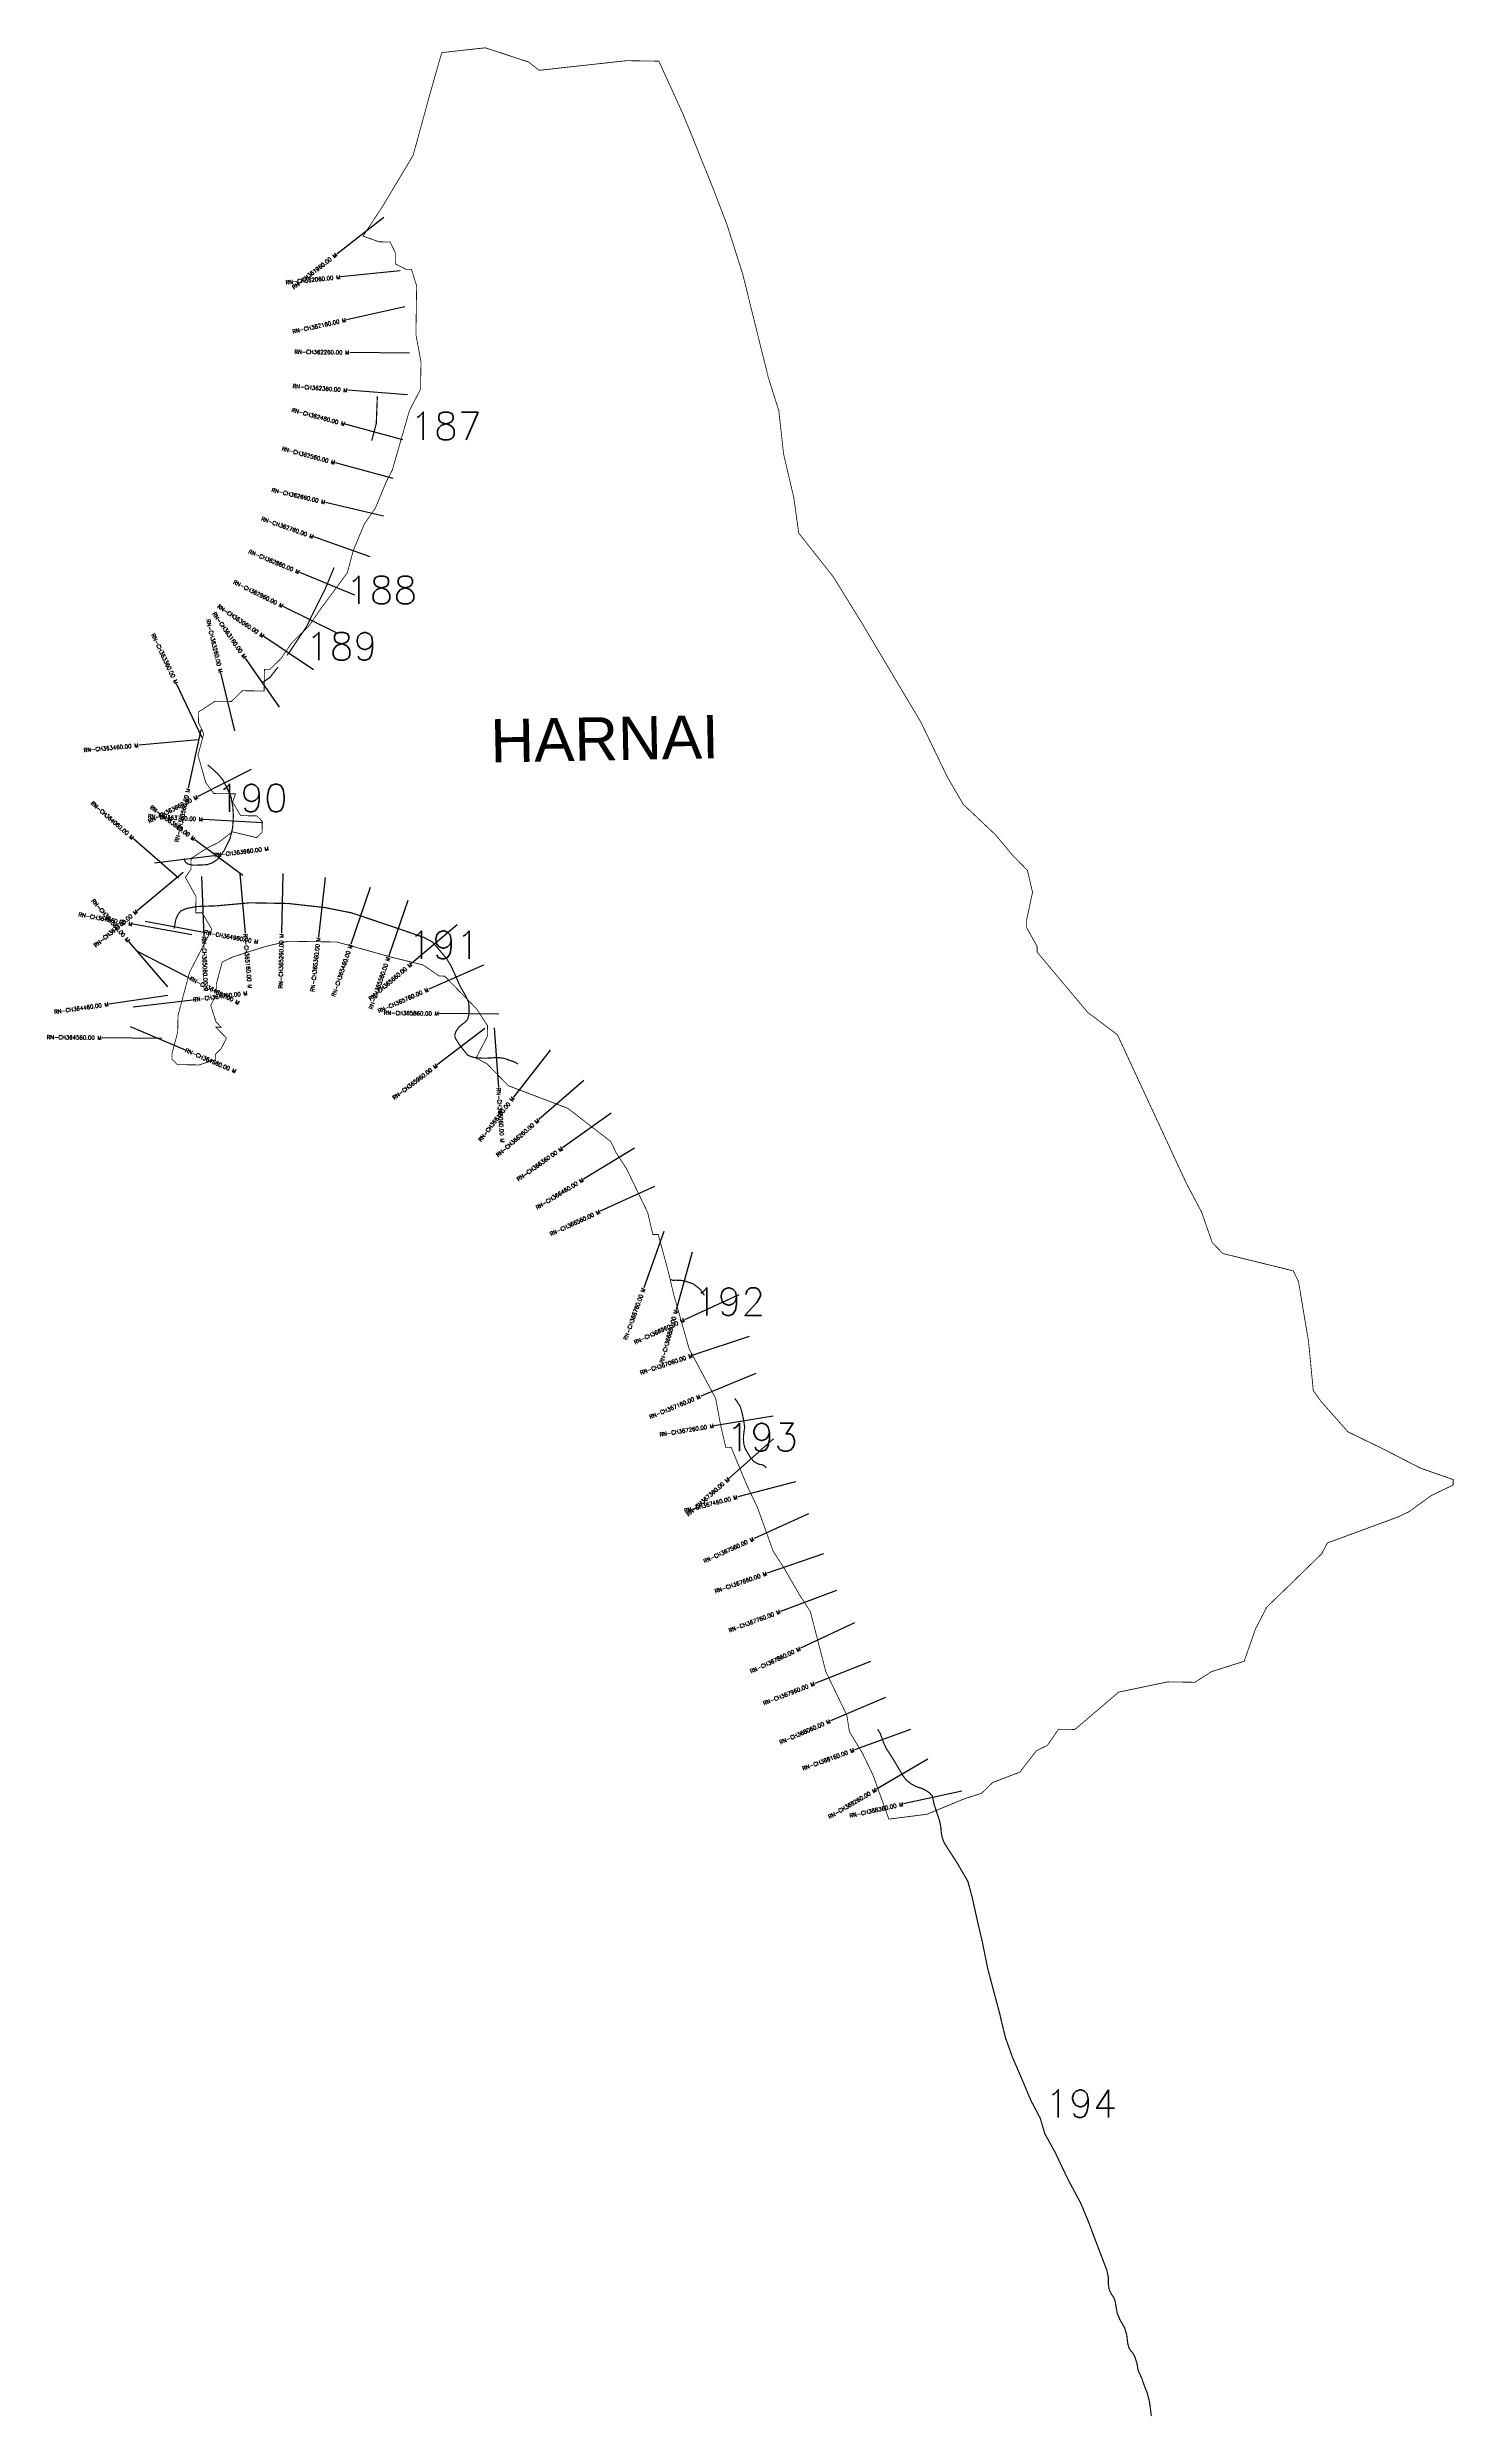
# Model space of a CAD drawing. Header units: metres. Extents: x 297222 to 300756, y 1966590 to 1972545.
import ezdxf
from ezdxf.enums import TextEntityAlignment as Align

# ---------------------------------------------------------------- set-up
doc = ezdxf.new("R2010")
doc.units = ezdxf.units.M
doc.header["$MEASUREMENT"] = 0
for name, color, linetype in [('CS', 134, 'Continuous'), ('CSMark', 6, 'Continuous'), ('NATURALLY PROTECTED', 3, 'Continuous'), ('VILLAGE NAME', 250, 'Continuous')]:
    doc.layers.add(name, color=color, linetype=linetype)
doc.styles.get("Standard").update_dxf_attribs({"font": 'simplex.shx'})

msp = doc.modelspace()

# ---------------------------------------------------------------- linework, layer by layer
at = {"color": 6, "const_width": 2, "flags": 128}
msp.add_lwpolyline([(298212.8, 1972531.4), (298322.2, 1972543.5), (298430.9, 1972507.8), (298457.8, 1972486.9), (298676.6, 1972511.1), (298758.5, 1972509.9), (298788.3, 1972444.6), (298818.1, 1972379.3), (298842.7, 1972319.6), (298895.7, 1972187.7), (298930.1, 1972097.9), (298969.3, 1971974.4), (299033.8, 1971714.1), (299059.9, 1971631.8), (299072, 1971522.4), (299097.7, 1971412.8), (299110, 1971323.9), (299197.2, 1971213.4), (299268.9, 1971097.4), (299304.7, 1971037.3), (299417.2, 1970848.4), (299483.5, 1970711), (299523.5, 1970642.1), (299604.3, 1970565.9), (299644.5, 1970517.5), (299684.9, 1970476), (299697.7, 1970421.2), (299683.1, 1970353.1), (299682.8, 1970332.6), (299709.4, 1970284.5), (299709.2, 1970270.8), (299836.7, 1970118.8), (299911, 1970063.1), (300040.3, 1969784.5), (300083.2, 1969692), (300123, 1969616.4), (300149.2, 1969540.9), (300176.1, 1969513.2), (300353, 1969469.7), (300366.3, 1969442.2), (300385, 1969329.8), (300391.4, 1969291.7), (300403.3, 1969168.6), (300423.3, 1969141), (300490.5, 1969065), (300578.1, 1969022.5), (300673.5, 1968973.6), (300755, 1968945.1), (300754.8, 1968931.4), (300699.8, 1968905), (300644.6, 1968864.8), (300617.1, 1968851.5), (300438.7, 1968785.8), (300424.6, 1968758.7), (300286.2, 1968624.2), (300258.1, 1968570), (300229.6, 1968488.5), (300147.3, 1968462.4), (300106, 1968435.7), (300037.7, 1968436.7), (299914.5, 1968411.1), (299803.9, 1968317.1), (299763, 1968317.7), (299735.1, 1968277.2), (299707.6, 1968263.9), (299665.8, 1968209.9), (299597.2, 1968183.6), (299569.5, 1968156.7), (299528.4, 1968143.7), (299432.2, 1968104), (299336.5, 1968091.8), (299297.1, 1968201.6), (299270.6, 1968256.6), (299237.3, 1968311.7), (299231, 1968352.7), (299178, 1968462.7), (299139.2, 1968613.4), (299112.5, 1968654.8), (299087.2, 1968698.3), (299072.2, 1968724.2), (299045.8, 1968765), (299006.4, 1968874.7), (298979.2, 1968931.7), (298940.4, 1969025.9), (298926.7, 1969026.1), (298923, 1969042), (298919.1, 1969058.5), (298913.9, 1969080.9), (298901.2, 1969149.3), (298834.7, 1969273.2), (298825.9, 1969304.3), (298795.8, 1969410.2), (298782.9, 1969465), (298775.8, 1969491.4), (298761.8, 1969542.9), (298756.9, 1969561), (298743.3, 1969561.2), (298730.5, 1969616), (298677.4, 1969726), (298650.7, 1969767.3), (298637.5, 1969794.8), (298529.4, 1969878.3), (298380.1, 1969935), (298326.3, 1969990.4), (298299.2, 1970004.5), (298327.5, 1970059.1), (298327.7, 1970086), (298301, 1970127.3), (298220.2, 1970210.4), (298206.6, 1970210.6), (298166, 1970238.5), (298084.9, 1970258.4), (297975.6, 1970289), (297948.4, 1970296.2), (297825.6, 1970298), (297770.8, 1970285.2), (297688.5, 1970259), (297661, 1970245.7), (297646.5, 1970191.4), (297646.1, 1970164.1), (297632.1, 1970137), (297645.2, 1970095.8), (297658.6, 1970082), (297645, 1970082.2), (297661, 1970065.7), (297671.9, 1970054.5), (297657.8, 1970027.4), (297644, 1970013.9), (297643.8, 1970000.3), (297602.6, 1969987.2), (297548.1, 1969988), (297534.6, 1970001.8), (297534.8, 1970015.5), (297549.2, 1970069.9), (297549.8, 1970110.9), (297578.7, 1970219.7), (297634.9, 1970328.1), (297610.9, 1970369.4), (297594.5, 1970369.6), (297595.1, 1970410.6), (297568.5, 1970458.7), (297582.5, 1970479), (297582.9, 1970506.3), (297624.2, 1970533), (297651.7, 1970546.3), (297686.2, 1970573.1), (297747.4, 1970558.5), (297761.2, 1970572), (297761.6, 1970599.3), (297748.2, 1970613.1), (297707.3, 1970613.7), (297687.3, 1970648.1), (297694.4, 1970668.5), (297639.8, 1970669.3), (297619.7, 1970696.9), (297600.2, 1970765.4), (297614.6, 1970819.8), (297601.4, 1970847.4), (297601.8, 1970874.6), (297643.1, 1970901.3), (297684.1, 1970900.7), (297711.8, 1970927.7), (297766.4, 1970926.9), (297767.2, 1970981.5), (297780.8, 1970981.3), (297808.5, 1971008.2), (297836.4, 1971048.7), (297877.9, 1971089.1), (297905.8, 1971129.6), (297960.7, 1971204.1), (297975.5, 1971224.2), (297990.1, 1971279.2), (298018.2, 1971346.5), (298046.1, 1971387), (298074.3, 1971454.9), (298088.4, 1971482), (298131.5, 1971631.5), (298159.6, 1971685.7), (298160.6, 1971754), (298147.9, 1971822.4), (298149.7, 1971945.3), (298136.6, 1971986.5), (298123, 1971986.6), (298095.9, 1972000.7), (298096.3, 1972028), (298083, 1972055.5), (298055.7, 1972055.8), (298015, 1972070.1), (298063.8, 1972144.5), (298069.8, 1972154.5), (298096.6, 1972199.2), (298140.8, 1972273.1), (298171.2, 1972383.8), (298183.5, 1972428.6), (298212.8, 1972531.4)], dxfattribs=at)
at = {"layer": 'CS'}
for p, q in [((298067.4, 1972116.8), (297948.7, 1972025.1)), ((298067.4, 1972116.8), (297948.7, 1972025.1)), ((298107.9, 1971982.6), (297958.7, 1971967.6)), ((298107.9, 1971982.6), (297958.7, 1971967.6)), ((298119.8, 1971892.2), (297973.3, 1971860)), ((298119.8, 1971892.2), (297973.3, 1971860)), ((298131.4, 1971775.9), (297981.4, 1971777.8)), ((298131.4, 1971775.9), (297981.4, 1971777.8)), ((298126.5, 1971671.3), (297976.9, 1971682.7)), ((298126.5, 1971671.3), (297976.9, 1971682.7)), ((298115, 1971558.2), (297970.2, 1971597.4)), ((298115, 1971558.2), (297970.2, 1971597.4)), ((298090.3, 1971461.4), (297945.4, 1971500.4)), ((298090.3, 1971461.4), (297945.4, 1971500.4)), ((298066.7, 1971366.8), (297920.6, 1971401)), ((298066.7, 1971366.8), (297920.6, 1971401)), ((298032.6, 1971264.3), (297891.1, 1971314.1)), ((298032.6, 1971264.3), (297891.1, 1971314.1)), ((297994.4, 1971167.5), (297855.8, 1971225)), ((297994.4, 1971167.5), (297855.8, 1971225)), ((297948.6, 1971072.8), (297814.3, 1971139.7)), ((297948.6, 1971072.8), (297814.3, 1971139.7)), ((297890.2, 1970980.1), (297765.7, 1971063.8)), ((297890.2, 1970980.1), (297765.7, 1971063.8)), ((297692.6, 1970826.5), (297657.7, 1970972.4)), ((297692.6, 1970826.5), (297657.7, 1970972.4)), ((297804.7, 1970886.4), (297719.2, 1971009.6)), ((297804.7, 1970886.4), (297719.2, 1971009.6)), ((297611, 1970809.5), (297546.5, 1970944.9)), ((297611, 1970809.5), (297546.5, 1970944.9)), ((297600.5, 1970804.2), (297451.1, 1970790.6)), ((297600.5, 1970804.2), (297451.1, 1970790.6)), ((297607, 1970829.7), (297575.7, 1970683)), ((297607, 1970829.7), (297575.7, 1970683)), ((297733.7, 1970729.4), (297599.9, 1970661.7)), ((297733.7, 1970729.4), (297599.9, 1970661.7)), ((297550.8, 1970456.8), (297437.8, 1970555.6)), ((297550.8, 1970456.8), (297437.8, 1970555.6)), ((297712.7, 1970463.5), (297592.6, 1970553.3)), ((297712.7, 1970463.5), (297592.6, 1970553.3)), ((297763.2, 1970595.4), (297613.4, 1970604.1)), ((297763.2, 1970595.4), (297613.4, 1970604.1)), ((297490.8, 1970495.1), (297639.7, 1970513.7)), ((297490.8, 1970495.1), (297639.7, 1970513.7)), ((297562.8, 1970470.6), (297447.4, 1970374.8)), ((297562.8, 1970470.6), (297447.4, 1970374.8)), ((297609.3, 1970460.8), (297614.8, 1970310.9)), ((297609.3, 1970460.8), (297614.8, 1970310.9)), ((297705, 1970467.7), (297718.5, 1970318.3)), ((297705, 1970467.7), (297718.5, 1970318.3)), ((297813, 1970468.2), (297810.3, 1970318.2)), ((297813, 1970468.2), (297810.3, 1970318.2)), ((297919.4, 1970458.2), (297902.9, 1970309.1)), ((297919.4, 1970458.2), (297902.9, 1970309.1)), ((298032.5, 1970433), (297984.6, 1970290.8)), ((298032.5, 1970433), (297984.6, 1970290.8)), ((298127.6, 1970400.9), (298079, 1970258.9)), ((298127.6, 1970400.9), (298079, 1970258.9)), ((297584.3, 1970314.1), (297436.7, 1970340.8)), ((297584.3, 1970314.1), (297436.7, 1970340.8)), ((297467.4, 1970348.6), (297614.9, 1970321.3)), ((297467.4, 1970348.6), (297614.9, 1970321.3)), ((298251.4, 1970339.3), (298137, 1970242.2)), ((298251.4, 1970339.3), (298137, 1970242.2)), ((297524.7, 1970183.8), (297426.4, 1970297.1)), ((297524.7, 1970183.8), (297426.4, 1970297.1)), ((297446, 1970273.7), (297579.7, 1970205.5)), ((297446, 1970273.7), (297579.7, 1970205.5)), ((298317.5, 1970238), (298180.2, 1970177.7)), ((298317.5, 1970238), (298180.2, 1970177.7)), ((297524.7, 1970161.4), (297376.2, 1970140.1)), ((297524.7, 1970161.4), (297376.2, 1970140.1)), ((297437.5, 1970133.1), (297586.4, 1970151)), ((297437.5, 1970133.1), (297586.4, 1970151)), ((297429.8, 1970084.2), (297567.7, 1970025.3)), ((297429.8, 1970084.2), (297567.7, 1970025.3)), ((298320.8, 1970078.5), (298201.6, 1969987.5)), ((298320.8, 1970078.5), (298201.6, 1969987.5)), ((298356.2, 1970114.5), (298206.2, 1970116.3)), ((298356.2, 1970114.5), (298206.2, 1970116.3)), ((298344.3, 1970080.5), (298355.2, 1969930.9)), ((298344.3, 1970080.5), (298355.2, 1969930.9)), ((297508.9, 1970053.8), (297358.9, 1970055.5)), ((297508.9, 1970053.8), (297358.9, 1970055.5)), ((298485, 1970024.7), (298393.1, 1969906.2)), ((298485, 1970024.7), (298393.1, 1969906.2)), ((298570.1, 1969948.1), (298456.7, 1969849.8)), ((298570.1, 1969948.1), (298456.7, 1969849.8)), ((298638.9, 1969865.8), (298516.5, 1969779)), ((298638.9, 1969865.8), (298516.5, 1969779)), ((298696.9, 1969778.1), (298568.8, 1969700)), ((298696.9, 1969778.1), (298568.8, 1969700)), ((298747.5, 1969682), (298611.2, 1969619.4)), ((298747.5, 1969682), (298611.2, 1969619.4)), ((298770.9, 1969568.3), (298720.6, 1969427)), ((298770.9, 1969568.3), (298720.6, 1969427)), ((298842, 1969516.6), (298802.1, 1969372)), ((298842, 1969516.6), (298802.1, 1969372)), ((298959.5, 1969409.2), (298823, 1969347)), ((298959.5, 1969409.2), (298823, 1969347)), ((298985.7, 1969305.1), (298843.5, 1969257.5)), ((298985.7, 1969305.1), (298843.5, 1969257.5)), ((299002.3, 1969212.1), (298863.6, 1969154.9)), ((299002.3, 1969212.1), (298863.6, 1969154.9)), ((299045.8, 1969104.6), (298897.7, 1969080.4)), ((299045.8, 1969104.6), (298897.7, 1969080.4)), ((299047, 1969047.5), (298934.5, 1968948.2)), ((299047, 1969047.5), (298934.5, 1968948.2)), ((299102, 1968939.6), (298956.9, 1968901.7)), ((299102, 1968939.6), (298956.9, 1968901.7)), ((299134.3, 1968858.7), (298997.7, 1968796.8)), ((299134.3, 1968858.7), (298997.7, 1968796.8)), ((299172.3, 1968758.9), (299030.6, 1968709.7)), ((299172.3, 1968758.9), (299030.6, 1968709.7)), ((299205, 1968666.1), (299064.4, 1968613.8)), ((299205, 1968666.1), (299064.4, 1968613.8)), ((299250.4, 1968584.7), (299114.5, 1968521.1)), ((299250.4, 1968584.7), (299114.5, 1968521.1)), ((299290.1, 1968487.7), (299150.4, 1968433)), ((299290.1, 1968487.7), (299150.4, 1968433)), ((299328, 1968397.5), (299190, 1968338.8)), ((299328, 1968397.5), (299190, 1968338.8)), ((299391, 1968317.2), (299250, 1968265.9)), ((299391, 1968317.2), (299250, 1968265.9)), ((299434.4, 1968242.8), (299305.1, 1968166.7)), ((299434.4, 1968242.8), (299305.1, 1968166.7)), ((299520, 1968162.2), (299373.5, 1968129.9)), ((299520, 1968162.2), (299373.5, 1968129.9))]:
    msp.add_line(p, q, dxfattribs=at)
at = {"layer": 'NATURALLY PROTECTED', "const_width": 3, "flags": 128}
for points in [[(298051, 1971667.6), (298048.2, 1971598.7), (298036.7, 1971556.2)], [(297942.1, 1971237.2), (297919.1, 1971181.9), (297872.2, 1971087.7), (297824.2, 1971016.4)], [(297801.4, 1970987.2), (297781, 1970961.2), (297762.3, 1970948.2)], [(297624.3, 1970741.4), (297633.7, 1970733.6), (297650.3, 1970718.4), (297662.9, 1970703.2), (297673.1, 1970683.1), (297683.5, 1970659.7), (297687.5, 1970636.7), (297689.1, 1970614.3), (297687.3, 1970583.3), (297680.7, 1970556.1), (297665.1, 1970525), (297649.7, 1970504.3), (297636.5, 1970495.1), (297623, 1970490.5), (297605.8, 1970489.7), (297588.5, 1970489.1), (297575.6, 1970491.9), (297569.2, 1970496.1), (297565.4, 1970503.5), (297565, 1970506)], [(297540.2, 1970329.9), (297544.3, 1970352.4), (297550, 1970365.6), (297556.7, 1970374), (297572.7, 1970380.8), (297598.5, 1970385.4), (297646.4, 1970387.1), (297730.6, 1970394.7), (297826.5, 1970393), (297918.4, 1970382.8), (297986, 1970369.5), (298087.9, 1970335.2), (298167.8, 1970307.8), (298189.9, 1970295.8), (298207.9, 1970274.6), (298224.8, 1970254.7), (298236.2, 1970235.8), (298244.9, 1970216.8), (298258.2, 1970186.5), (298274.7, 1970157.3), (298279.4, 1970147.9), (298281.5, 1970134.8), (298281.2, 1970115), (298278.4, 1970102.9), (298272.2, 1970095.2), (298261.3, 1970086.9), (298255.2, 1970081.4), (298248.5, 1970071.4), (298246.1, 1970065.5), (298245.6, 1970059), (298247.8, 1970053.2), (298256, 1970039.9), (298266.4, 1970026.2), (298277.6, 1970012), (298285.7, 1970008.4), (298294.6, 1970005.9), (298315.3, 1970004.2), (298333.5, 1970004.5), (298352.1, 1970005.9), (298368.5, 1970004.1), (298396.5, 1969994.3), (298404.4, 1969989.5)], [(298789, 1969447.9), (298789.1, 1969447.7), (298793.5, 1969445.8), (298800.7, 1969446.2), (298817.6, 1969445.5), (298827.1, 1969442.9), (298845.3, 1969436.9), (298862.2, 1969423.4), (298873.1, 1969408.1)], [(298949.2, 1969149.3), (298949.9, 1969148.2), (298953.2, 1969143.6), (298962.3, 1969130.2), (298965.7, 1969120.4), (298970.7, 1969099.1), (298972.9, 1969085.3), (298974.2, 1969076.5), (298972.5, 1969065.6), (298971.5, 1969057.3), (298970.9, 1969046.8), (298972.2, 1969033.5), (298975.9, 1969021.7), (298989.4, 1968999.4), (298997.1, 1968990.7), (299008.8, 1968983.9), (299017.7, 1968982.4), (299024.9, 1968979.1), (299028.2, 1968974.3)], [(299308.2, 1968317.3), (299309.5, 1968316.1), (299314.8, 1968307.3), (299322.9, 1968284.9), (299329.9, 1968269.6), (299339, 1968255.9), (299355.4, 1968229.2), (299372.6, 1968199.8), (299379.9, 1968190.5), (299391.4, 1968181), (299401.4, 1968175.5), (299411, 1968171.4), (299419.8, 1968169), (299430.2, 1968163.6), (299439.3, 1968157.2), (299446, 1968149.4), (299447.4, 1968143.1), (299450.1, 1968129.5), (299456.2, 1968110.8), (299463.7, 1968088.9), (299467.3, 1968071.2), (299468.3, 1968057.3), (299470.7, 1968045.2), (299475.6, 1968032.4), (299486.1, 1968015.8), (299508.6, 1967981), (299535.1, 1967935.4), (299546, 1967895.2), (299557.6, 1967842.7), (299571.9, 1967781.2), (299584.9, 1967716.5), (299616.7, 1967596.8), (299618.2, 1967589.7), (299629.3, 1967543.5), (299647.3, 1967493), (299664.5, 1967453.5), (299693.8, 1967384.3), (299717.2, 1967339.7), (299728.5, 1967301.3), (299754.6, 1967254.1), (299786.7, 1967186.3), (299818.7, 1967126.8), (299838.2, 1967079.8), (299861.5, 1967018), (299877.9, 1966975.1), (299884.6, 1966957.6), (299888.2, 1966940.2), (299888.2, 1966922.2), (299890.5, 1966909), (299895.8, 1966897.9), (299901.4, 1966890.3), (299905.1, 1966881.1), (299907.3, 1966868.1), (299910.4, 1966850.1), (299913.9, 1966841.7), (299919.9, 1966829), (299928.9, 1966813.8), (299934.5, 1966795.1), (299937.3, 1966772.3), (299940.4, 1966762), (299943.3, 1966757.5), (299949.5, 1966749.9), (299954.1, 1966741.9), (299959.4, 1966726.7), (299963.3, 1966705.7), (299971.7, 1966687.8), (299979.4, 1966665.6), (299985.6, 1966650.7), (299991.4, 1966628.6), (299996.2, 1966592.3), (299996.7, 1966591.7)]]:
    msp.add_lwpolyline(points, dxfattribs=at)

# ---------------------------------------------------------------- texts
at = {"char_height": 70, "attachment_point": 1}
for s, insert in [('187', (298133.2, 1971628)), ('188', (297971.3, 1971215.7)), ('189', (297871, 1971074.4)), ('190', (297646, 1970693)), ('191', (298128.6, 1970324)), ('192', (298845.7, 1969427.2)), ('193', (298928.4, 1969086.6)), ('194', (299729.5, 1967411.8))]:
    msp.add_mtext_dynamic_manual_height_columns(s, width=95.172, gutter_width=1, heights=[0], dxfattribs=dict(at, insert=insert))
at = {"layer": 'CSMark'}
for s, rotation, p in [('RN-CH361960.00 M', 37.69471, (297947.9, 1972024.5)), ('RN-CH361960.00 M', 37.69471, (297947.9, 1972024.5)), ('RN-CH362060.00 M', 5.73339, (297957.7, 1971967.5)), ('RN-CH362060.00 M', 5.73339, (297957.7, 1971967.5)), ('RN-CH362160.00 M', 12.41911, (297972.3, 1971859.7)), ('RN-CH362160.00 M', 12.41911, (297972.3, 1971859.7)), ('RN-CH362260.00 M', 359.27074, (297980.4, 1971777.8)), ('RN-CH362260.00 M', 359.27074, (297980.4, 1971777.8)), ('RN-CH362360.00 M', 355.64632, (297975.9, 1971682.7)), ('RN-CH362360.00 M', 355.64632, (297975.9, 1971682.7)), ('RN-CH362460.00 M', 344.85544, (297969.2, 1971597.7)), ('RN-CH362460.00 M', 344.85544, (297969.2, 1971597.7)), ('RN-CH362560.00 M', 344.93451, (297944.4, 1971500.7)), ('RN-CH362560.00 M', 344.93451, (297944.4, 1971500.7)), ('RN-CH362660.00 M', 346.80972, (297919.7, 1971401.2)), ('RN-CH362660.00 M', 346.80972, (297919.7, 1971401.2)), ('RN-CH362760.00 M', 340.58567, (297890.1, 1971314.5)), ('RN-CH362760.00 M', 340.58567, (297890.1, 1971314.5)), ('RN-CH362860.00 M', 337.47246, (297854.9, 1971225.3)), ('RN-CH362860.00 M', 337.47246, (297854.9, 1971225.3)), ('RN-CH362960.00 M', 333.51488, (297813.4, 1971140.2)), ('RN-CH362960.00 M', 333.51488, (297813.4, 1971140.2)), ('RN-CH363060.00 M', 326.06234, (297764.9, 1971064.4)), ('RN-CH363060.00 M', 326.06234, (297764.9, 1971064.4)), ('RN-CH363260.00 M', 283.44786, (297657.4, 1970973.4)), ('RN-CH363260.00 M', 283.44786, (297657.4, 1970973.4)), ('RN-CH363160.00 M', 304.78223, (297718.6, 1971010.4)), ('RN-CH363160.00 M', 304.78223, (297718.6, 1971010.4)), ('RN-CH363360.00 M', 295.46443, (297546, 1970945.9)), ('RN-CH363360.00 M', 295.46443, (297546, 1970945.9)), ('RN-CH363460.00 M', 5.19714, (297450.1, 1970790.5)), ('RN-CH363460.00 M', 5.19714, (297450.1, 1970790.5)), ('RN-CH363660.00 M', 26.83227, (297599, 1970661.3)), ('RN-CH363660.00 M', 26.83227, (297599, 1970661.3)), ('RN-CH363560.00 M', 77.93636, (297575.5, 1970682)), ('RN-CH363560.00 M', 77.93636, (297575.5, 1970682)), ('RN-CH364060.00 M', 318.8436, (297437.1, 1970556.2)), ('RN-CH364060.00 M', 318.8436, (297437.1, 1970556.2)), ('RN-CH363760.00 M', 356.66857, (297612.4, 1970604.2)), ('RN-CH363760.00 M', 356.66857, (297612.4, 1970604.2)), ('RN-CH363860.00 M', 323.20614, (297591.8, 1970553.9)), ('RN-CH363860.00 M', 323.20614, (297591.8, 1970553.9)), ('RN-CH364260.00 M', 349.72487, (297435.7, 1970341)), ('RN-CH364260.00 M', 349.72487, (297435.7, 1970341)), ('RN-CH364360.00 M', 310.90373, (297425.8, 1970297.9)), ('RN-CH364360.00 M', 310.90373, (297425.8, 1970297.9)), ('RN-CH364160.00 M', 39.72198, (297446.6, 1970374.1)), ('RN-CH364160.00 M', 39.72198, (297446.6, 1970374.1)), ('RN-CH365260.00 M', 88.9726, (297810.3, 1970317.2)), ('RN-CH365260.00 M', 88.9726, (297810.3, 1970317.2)), ('RN-CH365360.00 M', 83.7016, (297902.8, 1970308.1)), ('RN-CH365360.00 M', 83.7016, (297902.8, 1970308.1)), ('RN-CH365460.00 M', 71.40614, (297984.3, 1970289.8)), ('RN-CH365460.00 M', 71.40614, (297984.3, 1970289.8)), ('RN-CH365560.00 M', 71.11419, (298078.7, 1970258)), ('RN-CH365560.00 M', 71.11419, (298078.7, 1970258)), ('RN-CH365660.00 M', 40.34353, (298136.3, 1970241.5)), ('RN-CH365660.00 M', 40.34353, (298136.3, 1970241.5)), ('RN-CH364460.00 M', 8.19056, (297375.2, 1970139.9)), ('RN-CH364460.00 M', 8.19056, (297375.2, 1970139.9)), ('RN-CH365760.00 M', 23.68007, (298179.3, 1970177.3)), ('RN-CH365760.00 M', 23.68007, (298179.3, 1970177.3)), ('RN-CH365860.00 M', 359.28212, (298205.2, 1970116.3)), ('RN-CH365860.00 M', 359.28212, (298205.2, 1970116.3)), ('RN-CH364560.00 M', 359.36432, (297357.9, 1970055.5)), ('RN-CH364560.00 M', 359.36432, (297357.9, 1970055.5)), ('RN-CH365960.00 M', 37.33021, (298200.8, 1969986.9)), ('RN-CH365960.00 M', 37.33021, (298200.8, 1969986.9)), ('RN-CH366160.00 M', 52.22014, (298392.5, 1969905.4)), ('RN-CH366160.00 M', 52.22014, (298392.5, 1969905.4)), ('RN-CH366260.00 M', 40.91503, (298456, 1969849.2)), ('RN-CH366260.00 M', 40.91503, (298456, 1969849.2)), ('RN-CH366360.00 M', 35.33357, (298515.7, 1969778.5)), ('RN-CH366360.00 M', 35.33357, (298515.7, 1969778.5)), ('RN-CH366460.00 M', 31.40581, (298568, 1969699.5)), ('RN-CH366460.00 M', 31.40581, (298568, 1969699.5)), ('RN-CH366560.00 M', 24.67486, (298610.3, 1969619)), ('RN-CH366560.00 M', 24.67486, (298610.3, 1969619)), ('RN-CH366760.00 M', 70.3995, (298720.2, 1969426)), ('RN-CH366760.00 M', 70.3995, (298720.2, 1969426)), ('RN-CH366860.00 M', 74.56348, (298801.8, 1969371)), ('RN-CH366860.00 M', 74.56348, (298801.8, 1969371)), ('RN-CH366960.00 M', 24.52067, (298822.1, 1969346.6)), ('RN-CH366960.00 M', 24.52067, (298822.1, 1969346.6)), ('RN-CH367060.00 M', 18.52285, (298842.6, 1969257.1)), ('RN-CH367060.00 M', 18.52285, (298842.6, 1969257.1)), ('RN-CH367160.00 M', 22.39268, (298862.6, 1969154.5)), ('RN-CH367160.00 M', 22.39268, (298862.6, 1969154.5)), ('RN-CH367260.00 M', 9.28308, (298896.7, 1969080.3)), ('RN-CH367260.00 M', 9.28308, (298896.7, 1969080.3)), ('RN-CH367360.00 M', 41.42167, (298933.8, 1968947.5)), ('RN-CH367360.00 M', 41.42167, (298933.8, 1968947.5)), ('RN-CH367460.00 M', 14.64204, (298955.9, 1968901.4)), ('RN-CH367460.00 M', 14.64204, (298955.9, 1968901.4)), ('RN-CH367560.00 M', 24.38555, (298996.7, 1968796.4)), ('RN-CH367560.00 M', 24.38555, (298996.7, 1968796.4)), ('RN-CH367660.00 M', 19.15067, (299029.7, 1968709.3)), ('RN-CH367660.00 M', 19.15067, (299029.7, 1968709.3)), ('RN-CH367760.00 M', 20.4016, (299063.5, 1968613.5)), ('RN-CH367760.00 M', 20.4016, (299063.5, 1968613.5)), ('RN-CH367860.00 M', 25.05977, (299113.6, 1968520.7)), ('RN-CH367860.00 M', 25.05977, (299113.6, 1968520.7)), ('RN-CH367960.00 M', 21.40929, (299149.5, 1968432.6)), ('RN-CH367960.00 M', 21.40929, (299149.5, 1968432.6)), ('RN-CH368060.00 M', 23.0594, (299189.1, 1968338.4)), ('RN-CH368060.00 M', 23.0594, (299189.1, 1968338.4)), ('RN-CH368160.00 M', 19.97633, (299249.1, 1968265.6)), ('RN-CH368160.00 M', 19.97633, (299249.1, 1968265.6)), ('RN-CH368260.00 M', 30.47471, (299304.2, 1968166.2)), ('RN-CH368260.00 M', 30.47471, (299304.2, 1968166.2)), ('RN-CH368360.00 M', 12.41407, (299372.5, 1968129.7)), ('RN-CH368360.00 M', 12.41407, (299372.5, 1968129.7))]:
    msp.add_text(s, height=10, rotation=rotation, dxfattribs=at).set_placement(p, align=Align.MIDDLE_RIGHT)
for s, rotation, p in [('RN-CH363960.00 M', 7.13272, (297640.7, 1970513.9)), ('RN-CH363960.00 M', 7.13272, (297640.7, 1970513.9)), ('RN-CH365060.00 M', 272.07069, (297614.8, 1970309.9)), ('RN-CH365060.00 M', 272.07069, (297614.8, 1970309.9)), ('RN-CH364960.00 M', 349.52653, (297615.8, 1970321.1)), ('RN-CH364960.00 M', 349.52653, (297615.8, 1970321.1)), ('RN-CH365160.00 M', 275.13193, (297718.6, 1970317.3)), ('RN-CH365160.00 M', 275.13193, (297718.6, 1970317.3)), ('RN-CH364860.00 M', 332.98374, (297580.6, 1970205.1)), ('RN-CH364860.00 M', 332.98374, (297580.6, 1970205.1)), ('RN-CH364760.00 M', 6.86331, (297587.4, 1970151.1)), ('RN-CH364760.00 M', 6.86331, (297587.4, 1970151.1)), ('RN-CH364660.00 M', 336.86986, (297568.6, 1970024.9)), ('RN-CH364660.00 M', 336.86986, (297568.6, 1970024.9)), ('RN-CH366060.00 M', 274.19212, (298355.3, 1969929.9)), ('RN-CH366060.00 M', 274.19212, (298355.3, 1969929.9))]:
    msp.add_text(s, height=10, rotation=rotation, dxfattribs=at).set_placement(p, align=Align.MIDDLE_LEFT)
at = {"layer": 'VILLAGE NAME', "insert": (298334.1, 1970855.9), "char_height": 108.748, "attachment_point": 1, "rotation": 1.10283}
msp.add_mtext_dynamic_manual_height_columns('{\\fArial|b0|i0|c0|p34;HARNAI}', width=1571.314, gutter_width=543.7, heights=[0], dxfattribs=at)

doc.saveas('drawing.dxf')
